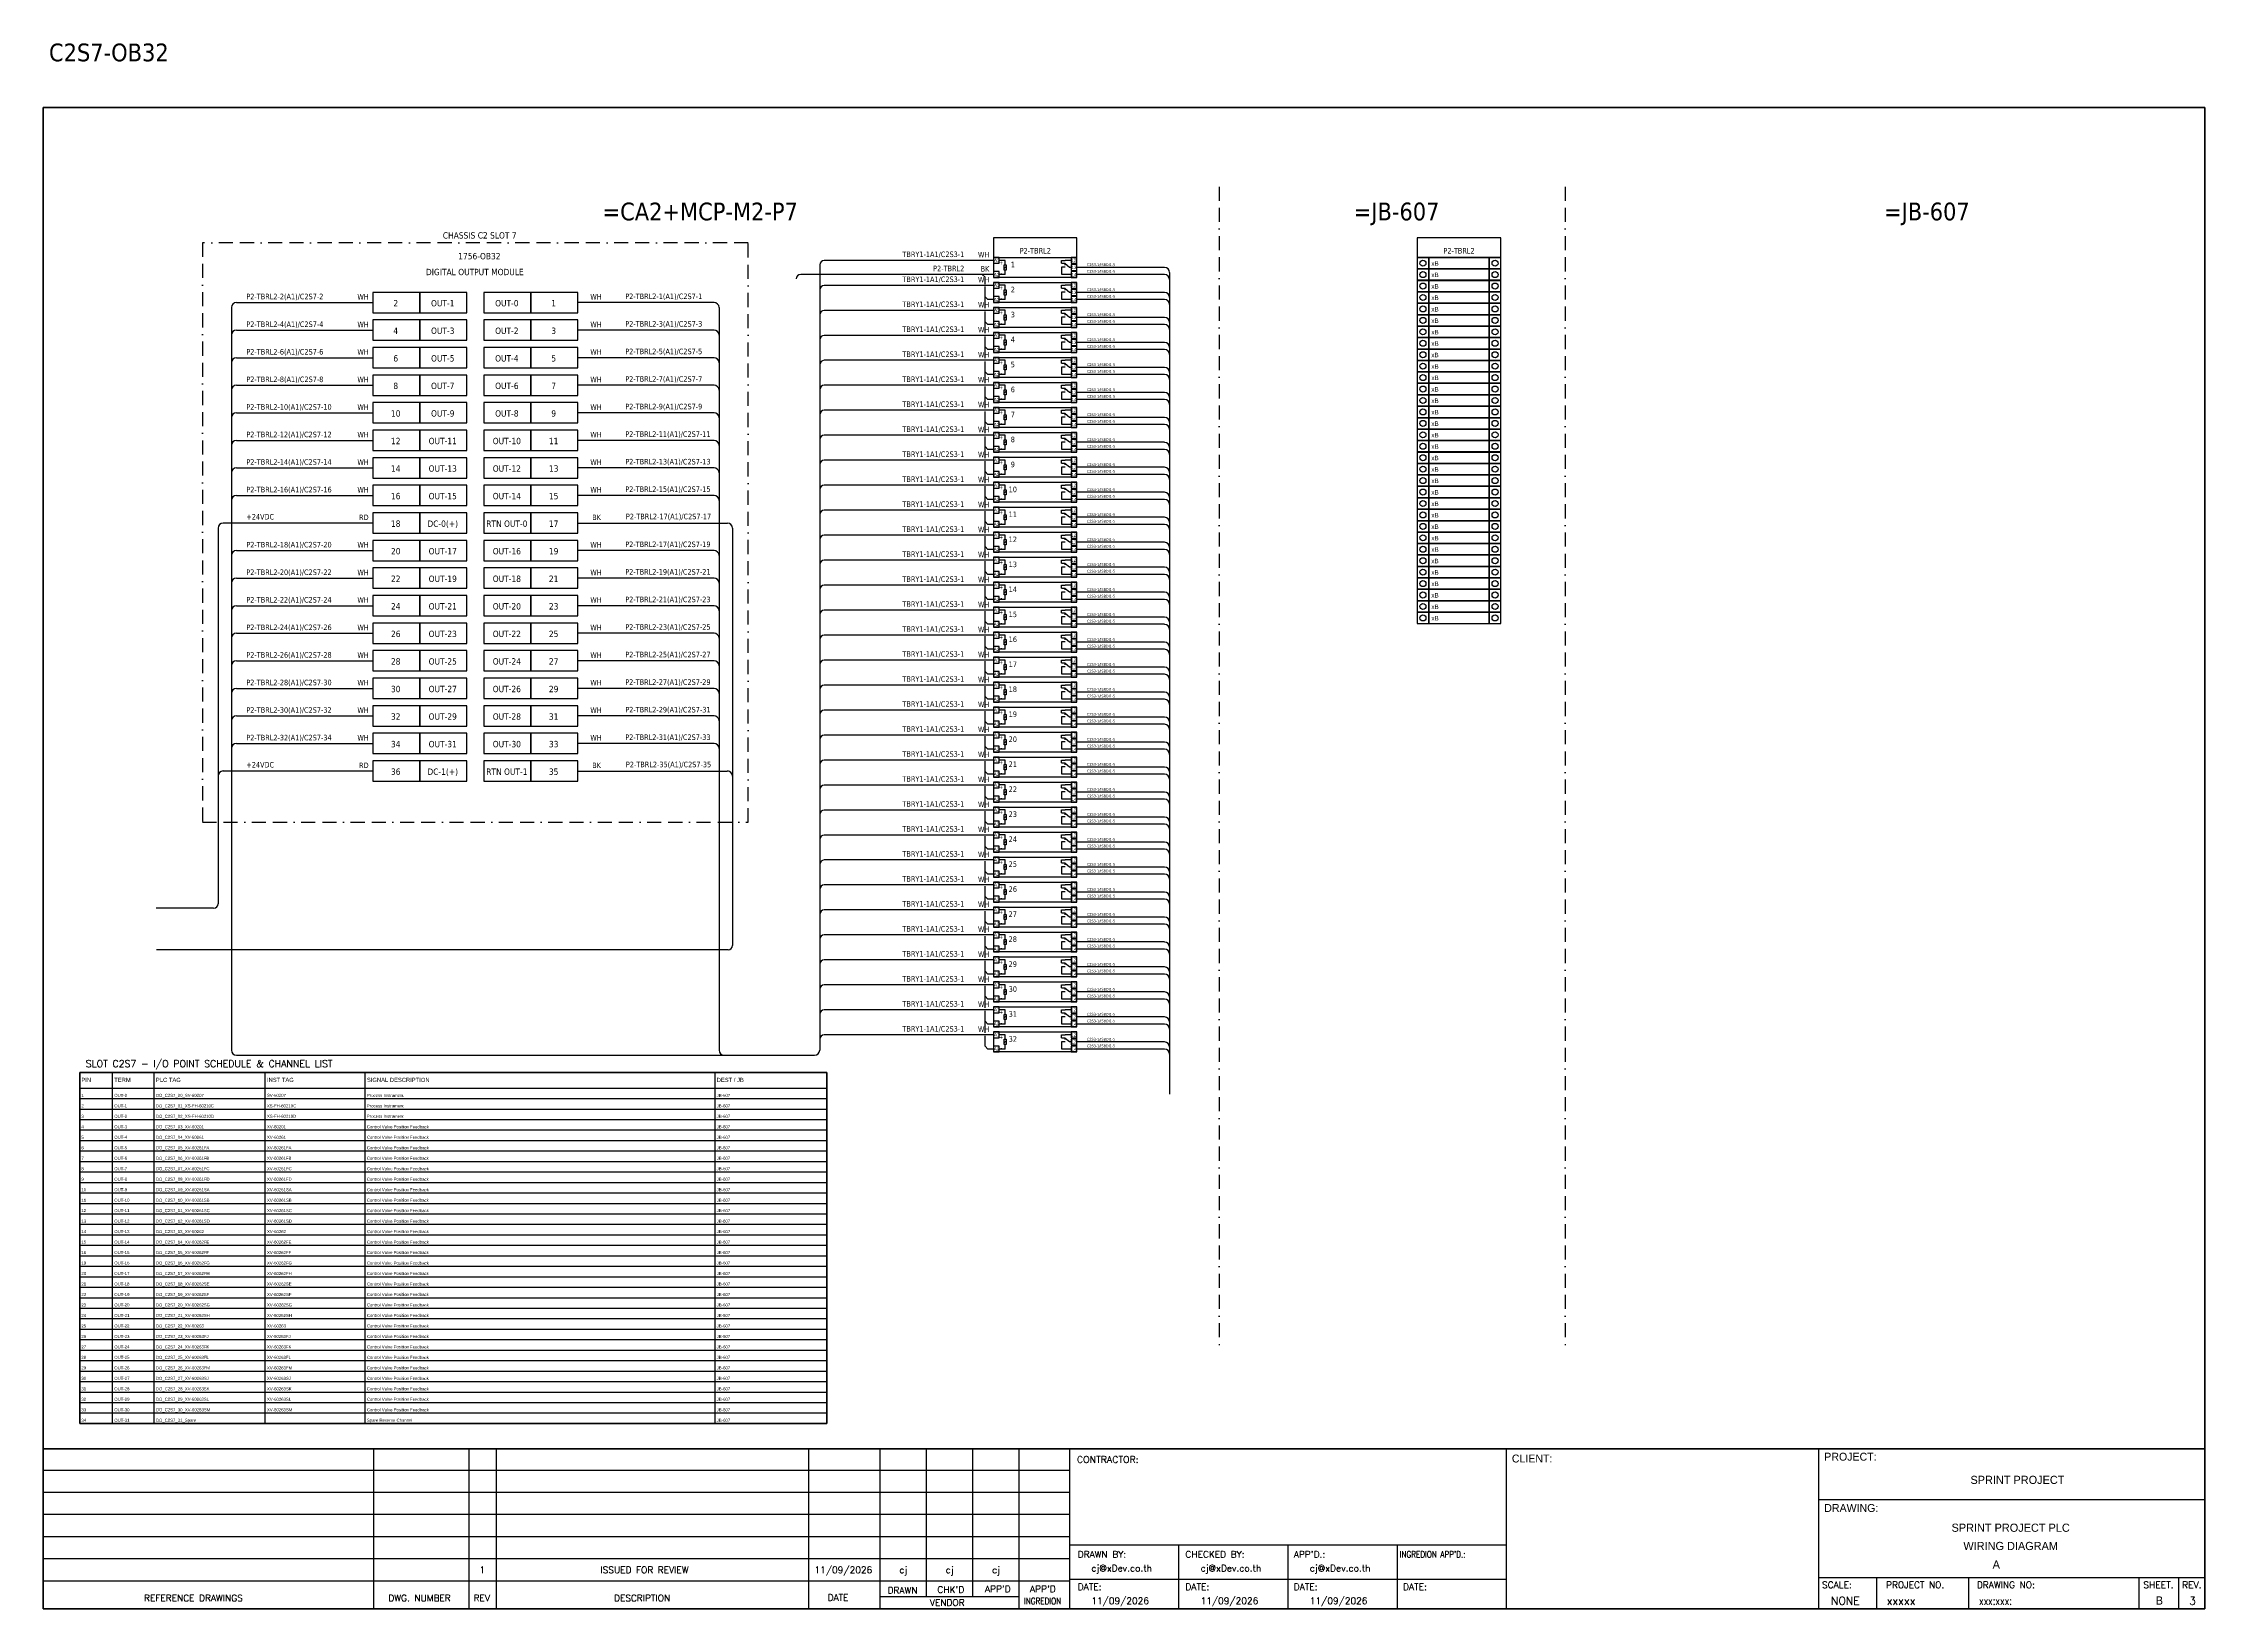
# Model space of a CAD drawing. Header units: millimetres. Extents: x 0 to 54213, y 0 to 2820.
# Drawn here: x 29353 to 33246, y 0 to 2820 of the extents above; entities that cross this region are included whole.
import ezdxf
from ezdxf.enums import TextEntityAlignment as Align

# ---------------------------------------------------------------- set-up
doc = ezdxf.new("R2010")
doc.units = ezdxf.units.MM
doc.linetypes.add('BORDERX2', pattern=[88.9, 25.4, -12.7, 25.4, -12.7, 0, -12.7])
for name, color, linetype in [('GT_1', 9, 'Continuous'), ('HELPPOINT', 7, 'Continuous'), ('MEMBER', 7, 'Continuous'), ('x01001-FrameArea', 2, 'BORDERX2')]:
    doc.layers.add(name, color=color, linetype=linetype)
doc.layers.add('IE-EQUIP', color=253, linetype='Continuous', lineweight=25)
doc.layers.add('IE-WIRE', color=7, linetype='Continuous', lineweight=25)
doc.styles.add('HTX11', font='O8111901')
doc.styles.add('ROMANS', font='romans.shx', dxfattribs={"width": 0.85, "height": 25})
doc.styles.get("Standard").update_dxf_attribs({"font": 'arial.ttf'})
doc.styles.add('Tahoma', font='')
doc.styles.get('Tahoma').set_extended_font_data('Tahoma')

# ---------------------------------------------------------------- blocks, each defined once
blk = doc.blocks.new('xTermSingleLayer6')
at = {"color": 7, "ltscale": 25.4}
for points in [[(0, -537), (537, -537), (537, 0), (0, 0)], [(537, -537), (3378, -537), (3378, 0), (537, 0)], [(3378, -537), (3915, -537), (3915, 0), (3378, 0)]]:
    blk.add_lwpolyline(points, close=True, dxfattribs=at)
for centre in [(268, -268), (3647, -268)]:
    blk.add_circle(centre, 141, dxfattribs=at)
blk.add_attdef('TERMINAL_B', (661, -387), '', height=212)
blk = doc.blocks.new('xRY-SPDT-11')
at = {"color": 1, "ltscale": 25.4}
for p, q in [((0, 0), (0, -10.5)), ((10.4, 0), (0, 0)), ((0, 0), (150.3, 0)), ((0, 0), (0, -36)), ((10.4, -10.5), (10.4, 0)), ((140, 0), (140, -10.5)), ((150.3, 0), (140, 0)), ((150.3, -36), (150.3, 0)), ((150.3, -10.5), (150.3, 0)), ((150.3, -36), (150.3, 0)), ((0, -10.5), (10.4, -10.5)), ((0, -25.5), (0, -36)), ((10.4, -25.5), (0, -25.5)), ((0, -36), (10.4, -36)), ((150.3, -36), (0, -36)), ((20.7, -5.2), (10.4, -5.2)), ((10.4, -36), (10.4, -25.5)), ((20.7, -30.8), (10.4, -30.8)), ((22.8, -16.3), (19.4, -19.7)), ((20.7, -13.3), (20.7, -5.2)), ((20.7, -30.8), (20.7, -22.7)), ((122.2, -10.4), (122.2, -5.2)), ((122.2, -5.2), (128.9, -5.2)), ((122.2, -10.4), (128.9, -10.4)), ((123.2, -30.8), (123.2, -17)), ((123.2, -17), (128.9, -17)), ((140, -30.8), (123.2, -30.8)), ((140, -5.2), (128.9, -5.2)), ((128.9, -13.8), (128.9, -10.4)), ((136.9, -18), (128.9, -11.6)), ((140, -18), (136.9, -18)), ((140, -10.5), (150.3, -10.5)), ((140, -12.8), (140, -23.3)), ((150.3, -12.8), (140, -12.8)), ((140, -23.3), (150.3, -23.3)), ((140, -25.5), (140, -36)), ((150.3, -25.5), (140, -25.5)), ((140, -36), (150.3, -36)), ((150.3, -23.3), (150.3, -12.8)), ((150.3, -36), (150.3, -25.5))]:
    blk.add_line(p, q, dxfattribs=at)
blk.add_lwpolyline([(22.8, -22.7), (19.4, -22.7), (19.4, -13.3), (22.8, -13.3)], close=True, dxfattribs=at)
at = {"color": 1}
for s, p in [('A2', (5.4, -30.9)), ('A1', (5.8, -5)), ('12', (144.4, -5.3)), ('13', (144.8, -17.9)), ('14', (145, -30.8))]:
    blk.add_text(s, height=5.91, dxfattribs=at).set_placement(p, align=Align.MIDDLE_CENTER)
at = {"color": 1, "style": 'Tahoma'}
for s, p in [('+', (13.9, -9.3)), ('+', (13.9, -9.3)), ('-', (13.9, -28.2))]:
    blk.add_text(s, height=6.84, dxfattribs=at).set_placement(p, align=Align.MIDDLE_CENTER)
blk = doc.blocks.new('*U220')
at = {"layer": 'x01001-FrameArea'}
blk.add_blockref('xRY-SPDT-11', (-75.2, 18), dxfattribs=at)
blk = doc.blocks.new('*U230')
at = {"layer": 'x01001-FrameArea', "color": 0, "linetype": 'ByBlock', "lineweight": -2, "transparency": 16777216}
for p in [(0, 0), (0, -45), (0, -90), (0, -135), (0, -180), (0, -225), (0, -270), (0, -315), (0, -360), (0, -405), (0, -450), (0, -495), (0, -540), (0, -585), (0, -630), (0, -675), (0, -720), (0, -765), (0, -810), (0, -855), (0, -900), (0, -945), (0, -990), (0, -1035), (0, -1080), (0, -1125), (0, -1170), (0, -1215), (0, -1260), (0, -1305), (0, -1350), (0, -1395)]:
    blk.add_blockref('*U220', p, dxfattribs=at)
blk = doc.blocks.new('*U320')
at = {"color": 4, "style": 'Tahoma'}
for s, height, p in [('TBRY1-1A1/C2S3-1', 9.949, (36.2, -4.1)), ('WH', 9.95, (81.3, -4.8))]:
    blk.add_text(s, height=height, dxfattribs=at).set_placement(p, align=Align.RIGHT)
blk = doc.blocks.new('*U330')
at = {"layer": 'x01001-FrameArea', "color": 0, "linetype": 'ByBlock', "lineweight": -2, "transparency": 16777216}
for p in [(0, 0), (0, -45), (0, -90), (0, -135), (0, -180), (0, -225), (0, -270), (0, -315), (0, -360), (0, -405), (0, -450), (0, -495), (0, -540), (0, -585), (0, -630), (0, -675), (0, -720), (0, -765), (0, -810), (0, -855), (0, -900), (0, -945), (0, -990), (0, -1035), (0, -1080), (0, -1125), (0, -1170), (0, -1215), (0, -1260), (0, -1305), (0, -1350), (0, -1395)]:
    blk.add_blockref('*U320', p, dxfattribs=at)
blk = doc.blocks.new('*U360')
at = {"layer": 'IE-WIRE', "color": 4, "ltscale": 25.4}
for p, q in [((74.2, 7.2), (-83.4, 7.2)), ((74.2, -5.6), (-83.4, -5.6))]:
    blk.add_line(p, q, dxfattribs=at)
for centre in [(74.2, -2), (74.2, -14.8)]:
    blk.add_arc(centre, 9.17, 0, 90, dxfattribs=at)
at = {"color": 4, "style": 'Tahoma'}
for p in [(-65.4, 9.6), (-65.4, -2.4)]:
    blk.add_text('C2S3-1/ISBDI1-5', height=4.974, dxfattribs=at).set_placement(p)
blk = doc.blocks.new('*U370')
at = {"layer": 'x01001-FrameArea', "color": 0, "linetype": 'ByBlock', "lineweight": -2, "transparency": 16777216}
for p in [(0, 0), (0, -45), (0, -90), (0, -135), (0, -180), (0, -225), (0, -270), (0, -315), (0, -360), (0, -405), (0, -450), (0, -495), (0, -540), (0, -585), (0, -630), (0, -675), (0, -720), (0, -765), (0, -810), (0, -855), (0, -900), (0, -945), (0, -990), (0, -1035), (0, -1080), (0, -1125), (0, -1170), (0, -1215), (0, -1260), (0, -1305), (0, -1350), (0, -1395)]:
    blk.add_blockref('*U360', p, dxfattribs=at)

msp = doc.modelspace()

# ---------------------------------------------------------------- linework, layer by layer
for p, q in [((31044.4, 2403.2), (31049.4, 2398.2)), ((31049.4, 2385.8), (31049.4, 2398.2)), ((31049.4, 2342.5), (31049.4, 2381.8)), ((31054.4, 2358.2), (31049.4, 2363.2)), ((31049.4, 2297.5), (31049.4, 2336.8)), ((31064.8, 2358.2), (31054.4, 2358.2)), ((31054.4, 2313.2), (31049.4, 2318.2)), ((31064.8, 2313.2), (31054.4, 2313.2)), ((31049.4, 2252.5), (31049.4, 2291.8)), ((31054.4, 2268.2), (31049.4, 2273.2)), ((31064.8, 2268.2), (31054.4, 2268.2)), ((31049.4, 2207.5), (31049.4, 2246.8)), ((31054.4, 2223.2), (31049.4, 2228.2)), ((31064.8, 2223.2), (31054.4, 2223.2)), ((31049.4, 2162.5), (31049.4, 2201.8)), ((31054.4, 2178.2), (31049.4, 2183.2)), ((31049.4, 2117.5), (31049.4, 2156.8)), ((31064.8, 2178.2), (31054.4, 2178.2)), ((31054.4, 2133.2), (31049.4, 2138.2)), ((31049.4, 2072.5), (31049.4, 2111.8)), ((31064.8, 2133.2), (31054.4, 2133.2)), ((31054.4, 2088.2), (31049.4, 2093.2)), ((31049.4, 2027.5), (31049.4, 2066.8)), ((31064.8, 2088.2), (31054.4, 2088.2)), ((31054.4, 2043.2), (31049.4, 2048.2)), ((31064.8, 2043.2), (31054.4, 2043.2)), ((31049.4, 1982.5), (31049.4, 2021.8)), ((31054.4, 1998.2), (31049.4, 2003.2)), ((31064.8, 1998.2), (31054.4, 1998.2)), ((31049.4, 1937.5), (31049.4, 1976.8)), ((31054.4, 1953.2), (31049.4, 1958.2)), ((31064.8, 1953.2), (31054.4, 1953.2)), ((31049.4, 1892.5), (31049.4, 1931.8)), ((31054.4, 1908.2), (31049.4, 1913.2)), ((31064.8, 1908.2), (31054.4, 1908.2)), ((31049.4, 1847.5), (31049.4, 1886.8)), ((31054.4, 1863.2), (31049.4, 1868.2)), ((31049.4, 1802.5), (31049.4, 1841.8)), ((31064.8, 1863.2), (31054.4, 1863.2)), ((31054.4, 1818.2), (31049.4, 1823.2)), ((31049.4, 1757.5), (31049.4, 1796.8)), ((31064.8, 1818.2), (31054.4, 1818.2)), ((31054.4, 1773.2), (31049.4, 1778.2)), ((31064.8, 1773.2), (31054.4, 1773.2)), ((31049.4, 1712.5), (31049.4, 1751.8)), ((31054.4, 1728.2), (31049.4, 1733.2)), ((31064.8, 1728.2), (31054.4, 1728.2)), ((31049.4, 1667.5), (31049.4, 1706.8)), ((31054.4, 1683.2), (31049.4, 1688.2)), ((31064.8, 1683.2), (31054.4, 1683.2)), ((31049.4, 1622.5), (31049.4, 1661.8)), ((31054.4, 1638.2), (31049.4, 1643.2)), ((31064.8, 1638.2), (31054.4, 1638.2)), ((31049.4, 1577.5), (31049.4, 1616.8)), ((31054.4, 1593.2), (31049.4, 1598.2)), ((31049.4, 1532.5), (31049.4, 1571.8)), ((31064.8, 1593.2), (31054.4, 1593.2)), ((31054.4, 1548.2), (31049.4, 1553.2)), ((31049.4, 1487.5), (31049.4, 1526.8)), ((31064.8, 1548.2), (31054.4, 1548.2)), ((31054.4, 1503.2), (31049.4, 1508.2)), ((31049.4, 1442.5), (31049.4, 1481.8)), ((31064.8, 1503.2), (31054.4, 1503.2)), ((31054.4, 1458.2), (31049.4, 1463.2)), ((31064.8, 1458.2), (31054.4, 1458.2)), ((31049.4, 1397.5), (31049.4, 1436.8)), ((31054.4, 1413.2), (31049.4, 1418.2)), ((31064.8, 1413.2), (31054.4, 1413.2)), ((31049.4, 1352.5), (31049.4, 1391.8)), ((31054.4, 1368.2), (31049.4, 1373.2)), ((31064.8, 1368.2), (31054.4, 1368.2)), ((31049.4, 1307.5), (31049.4, 1346.8)), ((31054.4, 1323.2), (31049.4, 1328.2)), ((31049.4, 1262.5), (31049.4, 1301.8)), ((31064.8, 1323.2), (31054.4, 1323.2)), ((31054.4, 1278.2), (31049.4, 1283.2)), ((31049.4, 1217.5), (31049.4, 1256.8)), ((31064.8, 1278.2), (31054.4, 1278.2)), ((31054.4, 1233.2), (31049.4, 1238.2)), ((31049.4, 1172.5), (31049.4, 1211.8)), ((31064.8, 1233.2), (31054.4, 1233.2)), ((31054.4, 1188.2), (31049.4, 1193.2)), ((31064.8, 1188.2), (31054.4, 1188.2)), ((31049.4, 1127.5), (31049.4, 1166.8)), ((31054.4, 1143.2), (31049.4, 1148.2)), ((31064.8, 1143.2), (31054.4, 1143.2)), ((31049.4, 1082.5), (31049.4, 1121.8)), ((31054.4, 1098.2), (31049.4, 1103.2)), ((31064.8, 1098.2), (31054.4, 1098.2)), ((31049.4, 1037.5), (31049.4, 1076.8)), ((31054.4, 1053.2), (31049.4, 1058.2)), ((31064.8, 1053.2), (31054.4, 1053.2)), ((31049.4, 1013.2), (31049.4, 1031.8)), ((31054.4, 1008.2), (31049.4, 1013.2)), ((31064.8, 1008.2), (31054.4, 1008.2))]:
    msp.add_line(p, q)
at = {"color": 1, "ltscale": 25.4}
for p, q in [((29946.5, 1955.7), (29677.1, 1955.7)), ((29668, 1946.5), (29668, 1270))]:
    msp.add_line(p, q, dxfattribs=at)
at = {"color": 7}
for p, q in [((29418.8, 937.9), (30764.6, 937.9)), ((29478.1, 333.8), (29478.1, 965.9)), ((29553.1, 333.8), (29553.1, 965.9)), ((29753.1, 333.8), (29753.1, 965.9)), ((29933.1, 333.8), (29933.1, 965.9)), ((30563.1, 333.8), (30563.1, 965.9))]:
    msp.add_line(p, q, dxfattribs=at)
at = {"color": 8}
for p, q in [((29418.8, 919), (30764.6, 919)), ((29418.8, 900.1), (30764.6, 900.1)), ((29418.8, 881.3), (30764.6, 881.3)), ((29418.8, 862.4), (30764.6, 862.4)), ((29418.8, 843.5), (30764.6, 843.5)), ((29418.8, 824.6), (30764.6, 824.6)), ((29418.8, 805.8), (30764.6, 805.8)), ((29418.8, 786.9), (30764.6, 786.9)), ((29418.8, 768), (30764.6, 768)), ((29418.8, 749.1), (30764.6, 749.1)), ((29418.8, 730.2), (30764.6, 730.2)), ((29418.8, 711.4), (30764.6, 711.4)), ((29418.8, 692.5), (30764.6, 692.5)), ((29418.8, 673.6), (30764.6, 673.6)), ((29418.8, 654.7), (30764.6, 654.7)), ((29418.8, 635.9), (30764.6, 635.9)), ((29418.8, 617), (30764.6, 617)), ((29418.8, 598.1), (30764.6, 598.1)), ((29418.8, 579.2), (30764.6, 579.2)), ((29418.8, 560.3), (30764.6, 560.3)), ((29418.8, 541.5), (30764.6, 541.5)), ((29418.8, 522.6), (30764.6, 522.6)), ((29418.8, 503.7), (30764.6, 503.7)), ((29418.8, 484.8), (30764.6, 484.8)), ((29418.8, 465.9), (30764.6, 465.9)), ((29418.8, 447.1), (30764.6, 447.1)), ((29418.8, 428.2), (30764.6, 428.2)), ((29418.8, 409.3), (30764.6, 409.3)), ((29418.8, 390.4), (30764.6, 390.4)), ((29418.8, 371.6), (30764.6, 371.6)), ((29418.8, 352.7), (30764.6, 352.7))]:
    msp.add_line(p, q, dxfattribs=at)
at = {"color": 4}
for p, q in [((32655.4, 56.1), (32655.4, 0)), ((32820.7, 56.1), (32820.7, 0))]:
    msp.add_line(p, q, dxfattribs=at)
at = {"color": 4, "ltscale": 0.5}
for p, q in [((33127.8, 56.1), (33127.8, 0)), ((33127.8, 56.1), (33127.8, 0)), ((33199, 56.1), (33199, 0)), ((33199, 56.1), (33199, 0))]:
    msp.add_line(p, q, dxfattribs=at)
at = {"color": 4, "ltscale": 25.4}
for points in [[(31064.8, 2434), (31215.1, 2434), (31215.1, 2469.2), (31064.8, 2469.2)], [(31828, 2434), (31978.3, 2434), (31978.3, 2469.2), (31828, 2469.2)]]:
    msp.add_lwpolyline(points, close=True, dxfattribs=at)
msp.add_lwpolyline([(29418.8, 965.9), (30764.6, 965.9), (30764.6, 333.8), (29418.8, 333.8)], close=True)
at = {"color": 7}
msp.add_lwpolyline([(29418.8, 333.8), (30764.6, 333.8), (30764.6, 965.9), (29418.8, 965.9), (29418.8, 333.8)], dxfattribs=at)
at = {"color": 1, "ltscale": 25.4}
msp.add_arc((29677.1, 1946.5), 9.14, 90, 180, dxfattribs=at)
at = {"layer": 'GT_1', "color": 4}
for p, q in [((29948.5, 0), (29948.5, 288.2)), ((30120.4, 0), (30120.4, 288.2)), ((30169.6, 0), (30169.6, 288.2)), ((30732.2, 0), (30732.2, 288.2)), ((30860.5, 0), (30860.5, 288.2)), ((30944.1, 21.8), (30944.1, 288.2)), ((31027.6, 21.8), (31027.6, 288.2)), ((31110.9, 0), (31110.9, 288.2)), ((31201.9, 0), (31201.9, 288.2)), ((31988.9, 0), (31988.9, 288.2)), ((32551.2, 0), (32551.2, 288.2)), ((32551.2, 0), (32551.2, 288.2)), ((32551.2, 0), (32551.2, 288.2)), ((31201.9, 249.3), (29353.1, 249.3)), ((31201.9, 209.5), (29353.1, 209.5)), ((31201.9, 169.6), (29353.1, 169.6)), ((31201.9, 129.7), (29353.1, 129.7)), ((31201.9, 89.7), (29353.1, 89.7)), ((31988.9, 114.3), (31201.9, 114.3)), ((31398.7, 0), (31398.7, 114.3)), ((31595.4, 0), (31595.4, 114.3)), ((31792.2, 0), (31792.2, 114.3)), ((31201.8, 49.8), (29353.1, 49.8)), ((31988.9, 52.9), (31201.9, 52.9)), ((32551.2, 56.1), (33246.4, 56.1)), ((31110.9, 21.8), (30860.5, 21.8))]:
    msp.add_line(p, q, dxfattribs=at)
at = {"layer": 'HELPPOINT', "color": 4, "lineweight": 35}
for p, q in [((29353.1, 0), (29353.1, 2704.2)), ((29353.1, 2704.2), (33246.4, 2704.2)), ((29353.1, 0), (29353.1, 2704.2)), ((29353.1, 2704.2), (33246.4, 2704.2)), ((33246.4, 2704.2), (33246.4, 0)), ((33246.4, 2704.2), (33246.4, 0)), ((33246.4, 0), (29353.1, 0)), ((33246.4, 0), (29353.1, 0))]:
    msp.add_line(p, q, dxfattribs=at)
at = {"layer": 'HELPPOINT', "color": 4}
for p, q in [((32551.2, 196.6), (33246.4, 196.6)), ((32551.2, 196.6), (33246.4, 196.6)), ((32551.2, 56.1), (33246.4, 56.1))]:
    msp.add_line(p, q, dxfattribs=at)
at = {"layer": 'IE-EQUIP', "linetype": 'Continuous', "ltscale": 25.4}
for points in [[(29946.5, 2334.4), (30031.2, 2334.4), (30031.2, 2371.1), (29946.5, 2371.1)], [(30031.2, 2334.4), (30115.8, 2334.4), (30115.8, 2371.1), (30031.2, 2371.1)], [(30146.7, 2334.4), (30231.3, 2334.4), (30231.3, 2371.1), (30146.7, 2371.1)], [(30231.3, 2334.4), (30316, 2334.4), (30316, 2371.1), (30231.3, 2371.1)], [(29946.5, 2284.8), (30031.2, 2284.8), (30031.2, 2321.5), (29946.5, 2321.5)], [(30031.2, 2284.8), (30115.8, 2284.8), (30115.8, 2321.5), (30031.2, 2321.5)], [(30146.7, 2284.8), (30231.3, 2284.8), (30231.3, 2321.5), (30146.7, 2321.5)], [(30231.3, 2284.8), (30316, 2284.8), (30316, 2321.5), (30231.3, 2321.5)], [(29946.5, 2235.1), (30031.2, 2235.1), (30031.2, 2271.8), (29946.5, 2271.8)], [(30031.2, 2235.1), (30115.8, 2235.1), (30115.8, 2271.8), (30031.2, 2271.8)], [(30146.7, 2235.1), (30231.3, 2235.1), (30231.3, 2271.8), (30146.7, 2271.8)], [(30231.3, 2235.1), (30316, 2235.1), (30316, 2271.8), (30231.3, 2271.8)], [(29946.5, 2185.5), (30031.2, 2185.5), (30031.2, 2222.2), (29946.5, 2222.2)], [(30031.2, 2185.5), (30115.8, 2185.5), (30115.8, 2222.2), (30031.2, 2222.2)], [(30146.7, 2185.5), (30231.3, 2185.5), (30231.3, 2222.2), (30146.7, 2222.2)], [(30231.3, 2185.5), (30316, 2185.5), (30316, 2222.2), (30231.3, 2222.2)], [(29946.5, 2135.9), (30031.2, 2135.9), (30031.2, 2172.6), (29946.5, 2172.6)], [(30031.2, 2135.9), (30115.8, 2135.9), (30115.8, 2172.6), (30031.2, 2172.6)], [(30146.7, 2135.9), (30231.3, 2135.9), (30231.3, 2172.6), (30146.7, 2172.6)], [(30231.3, 2135.9), (30316, 2135.9), (30316, 2172.6), (30231.3, 2172.6)], [(29946.5, 2086.2), (30031.2, 2086.2), (30031.2, 2122.9), (29946.5, 2122.9)], [(30031.2, 2086.2), (30115.8, 2086.2), (30115.8, 2122.9), (30031.2, 2122.9)], [(30146.7, 2086.2), (30231.3, 2086.2), (30231.3, 2122.9), (30146.7, 2122.9)], [(30231.3, 2086.2), (30316, 2086.2), (30316, 2122.9), (30231.3, 2122.9)], [(29946.5, 2036.6), (30031.2, 2036.6), (30031.2, 2073.3), (29946.5, 2073.3)], [(30031.2, 2036.6), (30115.8, 2036.6), (30115.8, 2073.3), (30031.2, 2073.3)], [(30146.7, 2036.6), (30231.3, 2036.6), (30231.3, 2073.3), (30146.7, 2073.3)], [(30231.3, 2036.6), (30316, 2036.6), (30316, 2073.3), (30231.3, 2073.3)], [(29946.5, 1987), (30031.2, 1987), (30031.2, 2023.7), (29946.5, 2023.7)], [(30031.2, 1987), (30115.8, 1987), (30115.8, 2023.7), (30031.2, 2023.7)], [(30146.7, 1987), (30231.3, 1987), (30231.3, 2023.7), (30146.7, 2023.7)], [(30231.3, 1987), (30316, 1987), (30316, 2023.7), (30231.3, 2023.7)], [(29946.5, 1937.3), (30031.2, 1937.3), (30031.2, 1974), (29946.5, 1974)], [(30031.2, 1937.3), (30115.8, 1937.3), (30115.8, 1974), (30031.2, 1974)], [(30146.7, 1937.3), (30231.3, 1937.3), (30231.3, 1974), (30146.7, 1974)], [(30231.3, 1937.3), (30316, 1937.3), (30316, 1974), (30231.3, 1974)], [(29946.5, 1887.7), (30031.2, 1887.7), (30031.2, 1924.4), (29946.5, 1924.4)], [(30031.2, 1887.7), (30115.8, 1887.7), (30115.8, 1924.4), (30031.2, 1924.4)], [(30146.7, 1887.7), (30231.3, 1887.7), (30231.3, 1924.4), (30146.7, 1924.4)], [(30231.3, 1887.7), (30316, 1887.7), (30316, 1924.4), (30231.3, 1924.4)], [(29946.5, 1838.1), (30031.2, 1838.1), (30031.2, 1874.8), (29946.5, 1874.8)], [(30031.2, 1838.1), (30115.8, 1838.1), (30115.8, 1874.8), (30031.2, 1874.8)], [(30146.7, 1838.1), (30231.3, 1838.1), (30231.3, 1874.8), (30146.7, 1874.8)], [(30231.3, 1838.1), (30316, 1838.1), (30316, 1874.8), (30231.3, 1874.8)], [(29946.5, 1788.4), (30031.2, 1788.4), (30031.2, 1825.1), (29946.5, 1825.1)], [(30031.2, 1788.4), (30115.8, 1788.4), (30115.8, 1825.1), (30031.2, 1825.1)], [(30146.7, 1788.4), (30231.3, 1788.4), (30231.3, 1825.1), (30146.7, 1825.1)], [(30231.3, 1788.4), (30316, 1788.4), (30316, 1825.1), (30231.3, 1825.1)], [(29946.5, 1738.8), (30031.2, 1738.8), (30031.2, 1775.5), (29946.5, 1775.5)], [(30031.2, 1738.8), (30115.8, 1738.8), (30115.8, 1775.5), (30031.2, 1775.5)], [(30146.7, 1738.8), (30231.3, 1738.8), (30231.3, 1775.5), (30146.7, 1775.5)], [(30231.3, 1738.8), (30316, 1738.8), (30316, 1775.5), (30231.3, 1775.5)], [(29946.5, 1689.2), (30031.2, 1689.2), (30031.2, 1725.9), (29946.5, 1725.9)], [(30031.2, 1689.2), (30115.8, 1689.2), (30115.8, 1725.9), (30031.2, 1725.9)], [(30146.7, 1689.2), (30231.3, 1689.2), (30231.3, 1725.9), (30146.7, 1725.9)], [(30231.3, 1689.2), (30316, 1689.2), (30316, 1725.9), (30231.3, 1725.9)], [(29946.5, 1639.5), (30031.2, 1639.5), (30031.2, 1676.2), (29946.5, 1676.2)], [(30031.2, 1639.5), (30115.8, 1639.5), (30115.8, 1676.2), (30031.2, 1676.2)], [(30146.7, 1639.5), (30231.3, 1639.5), (30231.3, 1676.2), (30146.7, 1676.2)], [(30231.3, 1639.5), (30316, 1639.5), (30316, 1676.2), (30231.3, 1676.2)], [(29946.5, 1589.9), (30031.2, 1589.9), (30031.2, 1626.6), (29946.5, 1626.6)], [(30031.2, 1589.9), (30115.8, 1589.9), (30115.8, 1626.6), (30031.2, 1626.6)], [(30146.7, 1589.9), (30231.3, 1589.9), (30231.3, 1626.6), (30146.7, 1626.6)], [(30231.3, 1589.9), (30316, 1589.9), (30316, 1626.6), (30231.3, 1626.6)], [(29946.5, 1540.3), (30031.2, 1540.3), (30031.2, 1577), (29946.5, 1577)], [(30031.2, 1540.3), (30115.8, 1540.3), (30115.8, 1577), (30031.2, 1577)], [(30146.7, 1540.3), (30231.3, 1540.3), (30231.3, 1577), (30146.7, 1577)], [(30231.3, 1540.3), (30316, 1540.3), (30316, 1577), (30231.3, 1577)], [(29946.5, 1490.6), (30031.2, 1490.6), (30031.2, 1527.3), (29946.5, 1527.3)], [(30031.2, 1490.6), (30115.8, 1490.6), (30115.8, 1527.3), (30031.2, 1527.3)], [(30146.7, 1490.6), (30231.3, 1490.6), (30231.3, 1527.3), (30146.7, 1527.3)], [(30231.3, 1490.6), (30316, 1490.6), (30316, 1527.3), (30231.3, 1527.3)]]:
    msp.add_lwpolyline(points, close=True, dxfattribs=at)
at = {"layer": 'IE-WIRE', "color": 4, "ltscale": 25.4}
for p, q in [((30751.7, 2420.7), (30751.7, 1006.3)), ((31064.8, 2428.7), (30759.7, 2428.7)), ((31064.8, 2383.7), (30759.7, 2383.7)), ((31381.9, 2406.8), (31381.9, 927.2)), ((29692.1, 2343.6), (29692.1, 1006.3)), ((29701.3, 2352.7), (29946.5, 2352.7)), ((30561.3, 2352.7), (30316, 2352.7)), ((30570.4, 2343.6), (30570.4, 1006.3)), ((31064.8, 2338.7), (30759.7, 2338.7)), ((29701.3, 2303.1), (29946.5, 2303.1)), ((30561.3, 2303.1), (30316, 2303.1)), ((31064.8, 2293.7), (30759.7, 2293.7)), ((29701.3, 2253.5), (29946.5, 2253.5)), ((30561.3, 2253.5), (30316, 2253.5)), ((31064.8, 2248.7), (30759.7, 2248.7)), ((29701.3, 2203.8), (29946.5, 2203.8)), ((30561.3, 2203.8), (30316, 2203.8)), ((31064.8, 2203.7), (30759.7, 2203.7)), ((29701.3, 2154.2), (29946.5, 2154.2)), ((30561.3, 2154.2), (30316, 2154.2)), ((31064.8, 2158.7), (30759.7, 2158.7)), ((29701.3, 2104.6), (29946.5, 2104.6)), ((30561.3, 2104.6), (30316, 2104.6)), ((31064.8, 2113.7), (30759.7, 2113.7)), ((31064.8, 2068.7), (30759.7, 2068.7)), ((29701.3, 2055), (29946.5, 2055)), ((30561.3, 2055), (30316, 2055)), ((29701.3, 2005.3), (29946.5, 2005.3)), ((30561.3, 2005.3), (30316, 2005.3)), ((31064.8, 2023.7), (30759.7, 2023.7)), ((31064.8, 1978.7), (30759.7, 1978.7)), ((31064.8, 1933.7), (30759.7, 1933.7)), ((29701.3, 1906.1), (29946.5, 1906.1)), ((30561.3, 1906.1), (30316, 1906.1)), ((31064.8, 1888.7), (30759.7, 1888.7)), ((29701.3, 1856.4), (29946.5, 1856.4)), ((30561.3, 1856.4), (30316, 1856.4)), ((31064.8, 1843.7), (30759.7, 1843.7)), ((29701.3, 1806.8), (29946.5, 1806.8)), ((30561.3, 1806.8), (30316, 1806.8)), ((31064.8, 1798.7), (30759.7, 1798.7)), ((29701.3, 1757.2), (29946.5, 1757.2)), ((30561.3, 1757.2), (30316, 1757.2)), ((31064.8, 1753.7), (30759.7, 1753.7)), ((29701.3, 1707.5), (29946.5, 1707.5)), ((30561.3, 1707.5), (30316, 1707.5)), ((31064.8, 1708.7), (30759.7, 1708.7)), ((29701.3, 1657.9), (29946.5, 1657.9)), ((30561.3, 1657.9), (30316, 1657.9)), ((31064.8, 1663.7), (30759.7, 1663.7)), ((29701.3, 1608.3), (29946.5, 1608.3)), ((30561.3, 1608.3), (30316, 1608.3)), ((31064.8, 1618.7), (30759.7, 1618.7)), ((29701.3, 1558.6), (29946.5, 1558.6)), ((30561.3, 1558.6), (30316, 1558.6)), ((31064.8, 1573.7), (30759.7, 1573.7)), ((31064.8, 1528.7), (30759.7, 1528.7)), ((31064.8, 1483.7), (30759.7, 1483.7)), ((31064.8, 1438.7), (30759.7, 1438.7)), ((31064.8, 1393.7), (30759.7, 1393.7)), ((31064.8, 1348.7), (30759.7, 1348.7)), ((31064.8, 1303.7), (30759.7, 1303.7)), ((31064.8, 1258.7), (30759.7, 1258.7)), ((31064.8, 1213.7), (30759.7, 1213.7)), ((31064.8, 1168.7), (30759.7, 1168.7)), ((31064.8, 1123.7), (30759.7, 1123.7)), ((31064.8, 1078.7), (30759.7, 1078.7)), ((31064.8, 1033.7), (30759.7, 1033.7))]:
    msp.add_line(p, q, dxfattribs=at)
at = {"layer": 'IE-WIRE', "ltscale": 25.4}
msp.add_line((31064.8, 2403.2), (30717.4, 2403.2), dxfattribs=at)
at = {"layer": 'IE-WIRE', "color": 7, "ltscale": 25.4}
for p, q in [((30316, 1955.7), (30585.4, 1955.7)), ((30594.5, 1946.5), (30594.5, 1194.9)), ((30316, 1509), (30585.4, 1509)), ((30586.5, 1186.9), (29557.2, 1186.9))]:
    msp.add_line(p, q, dxfattribs=at)
at = {"layer": 'IE-WIRE', "color": 1, "ltscale": 25.4}
for p, q in [((29946.5, 1509), (29677.1, 1509)), ((29660, 1262), (29556.5, 1262))]:
    msp.add_line(p, q, dxfattribs=at)
at = {"layer": 'IE-WIRE', "color": 4}
msp.add_line((29701.2, 997.2), (30742.5, 997.2), dxfattribs=at)
at = {"layer": 'IE-WIRE', "color": 4, "ltscale": 25.4}
for centre, radius, start, end in [((30759.7, 2420.7), 8, 90, 180), ((30759.7, 2375.7), 8, 90, 180), ((29701.3, 2343.6), 9.17, 90, 180), ((30561.3, 2343.6), 9.17, 0, 90), ((30759.7, 2330.7), 8, 90, 180), ((29701.3, 2293.9), 9.17, 90, 180), ((30561.3, 2293.9), 9.17, 0, 90), ((30759.7, 2285.7), 8, 90, 180), ((29701.3, 2244.3), 9.17, 90, 180), ((30561.3, 2244.3), 9.17, 0, 90), ((30759.7, 2240.7), 8, 90, 180), ((29701.3, 2194.7), 9.17, 90, 180), ((30561.3, 2194.7), 9.17, 0, 90), ((30759.7, 2195.7), 8, 90, 180), ((29701.3, 2145), 9.17, 90, 180), ((30561.3, 2145), 9.17, 0, 90), ((30759.7, 2150.7), 8, 90, 180), ((29701.3, 2095.4), 9.17, 90, 180), ((30561.3, 2095.4), 9.17, 0, 90), ((30759.7, 2105.7), 8, 90, 180), ((30759.7, 2060.7), 8, 90, 180), ((29701.3, 2045.8), 9.17, 90, 180), ((30561.3, 2045.8), 9.17, 0, 90), ((29701.3, 1996.1), 9.17, 90, 180), ((30561.3, 1996.1), 9.17, 0, 90), ((30759.7, 2015.7), 8, 90, 180), ((30759.7, 1970.7), 8, 90, 180), ((30759.7, 1925.7), 8, 90, 180), ((29701.3, 1896.9), 9.17, 90, 180), ((30561.3, 1896.9), 9.17, 0, 90), ((30759.7, 1880.7), 8, 90, 180), ((29701.3, 1847.2), 9.17, 90, 180), ((30561.3, 1847.2), 9.17, 0, 90), ((30759.7, 1835.7), 8, 90, 180), ((29701.3, 1797.6), 9.17, 90, 180), ((30561.3, 1797.6), 9.17, 0, 90), ((30759.7, 1790.7), 8, 90, 180), ((29701.3, 1748), 9.17, 90, 180), ((30561.3, 1748), 9.17, 0, 90), ((30759.7, 1745.7), 8, 90, 180), ((29701.3, 1698.3), 9.17, 90, 180), ((30561.3, 1698.3), 9.17, 0, 90), ((30759.7, 1700.7), 8, 90, 180), ((29701.3, 1648.7), 9.17, 90, 180), ((30561.3, 1648.7), 9.17, 0, 90), ((30759.7, 1655.7), 8, 90, 180), ((29701.3, 1599.1), 9.17, 90, 180), ((30561.3, 1599.1), 9.17, 0, 90), ((30759.7, 1610.7), 8, 90, 180), ((29701.3, 1549.4), 9.17, 90, 180), ((30561.3, 1549.4), 9.17, 0, 90), ((30759.7, 1565.7), 8, 90, 180), ((30759.7, 1520.7), 8, 90, 180), ((30759.7, 1475.7), 8, 90, 180), ((30759.7, 1430.7), 8, 90, 180), ((30759.7, 1385.7), 8, 90, 180), ((30759.7, 1340.7), 8, 90, 180), ((30759.7, 1295.7), 8, 90, 180), ((30759.7, 1250.7), 8, 90, 180), ((30759.7, 1205.7), 8, 90, 180), ((30759.7, 1160.7), 8, 90, 180), ((30759.7, 1115.7), 8, 90, 180), ((30759.7, 1070.7), 8, 90, 180), ((30759.7, 1025.7), 8, 90, 180)]:
    msp.add_arc(centre, radius, start, end, dxfattribs=at)
at = {"layer": 'IE-WIRE', "ltscale": 25.4}
msp.add_arc((30717.4, 2395.2), 8, 90, 180, dxfattribs=at)
at = {"layer": 'IE-WIRE', "color": 7, "ltscale": 25.4}
for centre, radius, start, end in [((30585.4, 1946.5), 9.14, 0, 90), ((30585.4, 1499.9), 9.14, 0, 90), ((30586.5, 1194.9), 8, 270, 360)]:
    msp.add_arc(centre, radius, start, end, dxfattribs=at)
at = {"layer": 'IE-WIRE', "color": 1, "ltscale": 25.4}
for centre, radius, start, end in [((29677.1, 1499.9), 9.14, 90, 180), ((29660, 1270), 8, 270, 0)]:
    msp.add_arc(centre, radius, start, end, dxfattribs=at)
at = {"layer": 'IE-WIRE', "color": 4}
for centre, start, end in [((29701.2, 1006.3), 180, 270), ((30579.6, 1006.3), 180, 270), ((30742.5, 1006.3), 270, 0)]:
    msp.add_arc(centre, 9.14, start, end, dxfattribs=at)
at = {"layer": 'MEMBER', "color": 4, "lineweight": 35}
msp.add_line((29353.1, 288.2), (33246.4, 288.2), dxfattribs=at)
msp.add_line((29353.1, 288.2), (33246.4, 288.2), dxfattribs=at)
at = {"layer": 'MEMBER', "color": 4}
for p, q in [((32551.2, 196.6), (33246.4, 196.6)), ((32551.2, 196.6), (33246.4, 196.6)), ((32551.2, 56.1), (33246.4, 56.1)), ((32551.2, 56.1), (33246.4, 56.1))]:
    msp.add_line(p, q, dxfattribs=at)
at = {"layer": 'x01001-FrameArea'}
for p, q in [((31471.3, 2561.5), (31471.3, 475)), ((32094.4, 2561.5), (32094.4, 475))]:
    msp.add_line(p, q, dxfattribs=at)
msp.add_lwpolyline([(29639.8, 1416.6), (30622.8, 1416.6), (30622.8, 2460.5), (29639.8, 2460.5)], close=True, dxfattribs=at)

# ---------------------------------------------------------------- block references
at = {"xscale": 0.0384, "yscale": 0.0384, "zscale": 0.0384}
for p in [(31828, 2434), (31828, 2413.4), (31828, 2392.8), (31828, 2372.2), (31828, 2351.5), (31828, 2330.9), (31828, 2310.3), (31828, 2289.7), (31828, 2269.1), (31828, 2248.5), (31828, 2227.9), (31828, 2207.3), (31828, 2186.7), (31828, 2166), (31828, 2145.4), (31828, 2124.8), (31828, 2104.2), (31828, 2083.6), (31828, 2063), (31828, 2042.4), (31828, 2021.8), (31828, 2001.1), (31828, 1980.5), (31828, 1959.9), (31828, 1939.3), (31828, 1918.7), (31828, 1898.1), (31828, 1877.5), (31828, 1856.9), (31828, 1836.3), (31828, 1815.6), (31828, 1795)]:
    msp.add_blockref('xTermSingleLayer6', p, dxfattribs=at).add_auto_attribs({'TERMINAL_B': 'xB'})
at = {"layer": 'x01001-FrameArea'}
for name, p in [('*U330', (30975.9, 2438.8)), ('*U230', (31140, 2416)), ('*U370', (31298.5, 2408.8))]:
    msp.add_blockref(name, p, dxfattribs=at)

# ---------------------------------------------------------------- texts
at = {"color": 2, "style": 'Tahoma'}
msp.add_text('C2S7-OB32', height=32, dxfattribs=at).set_placement((29363.5, 2787.3))
for s, height, p in [('=CA2+MCP-M2-P7', 32, (30536.5, 2516.8)), ('=JB-607', 32, (31790.8, 2516.8)), ('=JB-607', 32, (32745.9, 2516.8)), ('CHASSIS C2 SLOT 7', 11.441, (30139.3, 2473.8)), ('1756-OB32', 11.44, (30138.7, 2436.4)), ('DIGITAL OUTPUT MODULE', 11.441, (30130.5, 2407.8)), ('2', 11.4, (29988, 2351.6)), ('OUT-1', 11.44, (30072.7, 2351.6)), ('OUT-0', 11.44, (30188.2, 2351.6)), ('1', 11.4, (30272.5, 2351.6)), ('4', 11.4, (29988, 2302)), ('OUT-3', 11.44, (30072.7, 2302)), ('OUT-2', 11.44, (30188.2, 2302)), ('3', 11.4, (30272.5, 2302)), ('6', 11.4, (29988, 2252.3)), ('OUT-5', 11.44, (30072.7, 2252.3)), ('OUT-4', 11.44, (30188.2, 2252.3)), ('5', 11.4, (30272.5, 2252.3)), ('8', 11.4, (29988, 2202.7)), ('OUT-7', 11.44, (30072.7, 2202.7)), ('OUT-6', 11.44, (30188.2, 2202.7)), ('7', 11.4, (30272.5, 2202.7)), ('10', 11.44, (29988, 2153.1)), ('OUT-9', 11.44, (30072.7, 2153.1)), ('OUT-8', 11.44, (30188.2, 2153.1)), ('9', 11.4, (30272.5, 2153.1)), ('12', 11.44, (29988, 2103.4)), ('OUT-11', 11.44, (30072.7, 2103.4)), ('OUT-10', 11.44, (30188.2, 2103.4)), ('11', 11.44, (30272.5, 2103.4)), ('14', 11.44, (29988, 2053.8)), ('OUT-13', 11.44, (30072.7, 2053.8)), ('OUT-12', 11.44, (30188.2, 2053.8)), ('13', 11.44, (30272.5, 2053.8)), ('16', 11.44, (29988, 2004.2)), ('OUT-15', 11.44, (30072.7, 2004.2)), ('OUT-14', 11.44, (30188.2, 2004.2)), ('15', 11.44, (30272.5, 2004.2)), ('18', 11.44, (29988, 1954.5)), ('DC-0(+)', 11.44, (30072.7, 1954.5)), ('RTN OUT-0', 11.44, (30188.2, 1954.5)), ('17', 11.44, (30272.5, 1954.5)), ('20', 11.44, (29988, 1904.9)), ('OUT-17', 11.44, (30072.7, 1904.9)), ('OUT-16', 11.44, (30188.2, 1904.9)), ('19', 11.44, (30272.5, 1904.9)), ('22', 11.44, (29988, 1855.3)), ('OUT-19', 11.44, (30072.7, 1855.3)), ('OUT-18', 11.44, (30188.2, 1855.3)), ('21', 11.44, (30272.5, 1855.3)), ('24', 11.44, (29988, 1805.6)), ('OUT-21', 11.44, (30072.7, 1805.6)), ('OUT-20', 11.44, (30188.2, 1805.6)), ('23', 11.44, (30272.5, 1805.6)), ('26', 11.44, (29988, 1756)), ('OUT-23', 11.44, (30072.7, 1756)), ('OUT-22', 11.44, (30188.2, 1756)), ('25', 11.44, (30272.5, 1756)), ('28', 11.44, (29988, 1706.4)), ('OUT-25', 11.44, (30072.7, 1706.4)), ('OUT-24', 11.44, (30188.2, 1706.4)), ('27', 11.44, (30272.5, 1706.4)), ('30', 11.44, (29988, 1656.7)), ('OUT-27', 11.44, (30072.7, 1656.7)), ('OUT-26', 11.44, (30188.2, 1656.7)), ('29', 11.44, (30272.5, 1656.7)), ('32', 11.44, (29988, 1607.1)), ('OUT-29', 11.44, (30072.7, 1607.1)), ('OUT-28', 11.44, (30188.2, 1607.1)), ('31', 11.44, (30272.5, 1607.1)), ('34', 11.44, (29988, 1557.5)), ('OUT-31', 11.44, (30072.7, 1557.5)), ('OUT-30', 11.44, (30188.2, 1557.5)), ('33', 11.44, (30272.5, 1557.5)), ('36', 11.44, (29988, 1507.8)), ('DC-1(+)', 11.44, (30072.7, 1507.8)), ('RTN OUT-1', 11.44, (30188.2, 1507.8)), ('35', 11.44, (30272.5, 1507.8))]:
    msp.add_text(s, height=height, dxfattribs=at).set_placement(p, align=Align.MIDDLE_CENTER)
at = {"style": 'Tahoma'}
for s, p in [('P2-TBRL2', (31012.1, 2409.2)), ('BK', (31057.2, 2408.5))]:
    msp.add_text(s, height=9.95, dxfattribs=at).set_placement(p, align=Align.RIGHT)
at = {"color": 4, "style": 'Tahoma'}
for s, p in [('1', (31099.5, 2421.2)), ('P2-TBRL2', (31140, 2446.1)), ('P2-TBRL2', (31903.2, 2446.1)), ('2', (31099.5, 2376.2)), ('3', (31099.5, 2331.2)), ('4', (31099.5, 2286.2)), ('5', (31099.5, 2241.2)), ('6', (31099.5, 2196.2)), ('7', (31099.5, 2151.2)), ('8', (31099.5, 2106.2)), ('9', (31099.5, 2061.2)), ('10', (31099.5, 2016.2)), ('11', (31099.5, 1971.2)), ('12', (31099.5, 1926.2)), ('13', (31099.5, 1881.2)), ('14', (31099.5, 1836.2)), ('15', (31099.5, 1791.2)), ('16', (31099.5, 1746.2)), ('17', (31099.5, 1701.2)), ('18', (31099.5, 1656.2)), ('19', (31099.5, 1611.2)), ('20', (31099.5, 1566.2)), ('21', (31099.5, 1521.2)), ('22', (31099.5, 1476.2)), ('23', (31099.5, 1431.2)), ('24', (31099.5, 1386.2)), ('25', (31099.5, 1341.2)), ('26', (31099.5, 1296.2)), ('27', (31099.5, 1251.2)), ('28', (31099.5, 1206.2)), ('29', (31099.5, 1161.2)), ('30', (31099.5, 1116.2)), ('31', (31099.5, 1071.2)), ('32', (31099.5, 1026.2))]:
    msp.add_text(s, height=9.95, dxfattribs=at).set_placement(p, align=Align.MIDDLE_CENTER)
for s, height, p in [('P2-TBRL2-2(A1)/C2S7-2', 9.949, (29718.9, 2358.7)), ('WH', 9.95, (29919, 2358)), ('WH', 9.95, (30338.5, 2358)), ('P2-TBRL2-1(A1)/C2S7-1', 9.949, (30401.4, 2359)), ('P2-TBRL2-4(A1)/C2S7-4', 9.949, (29718.9, 2308.7)), ('WH', 9.95, (29919, 2308.4)), ('WH', 9.95, (30338.5, 2308.4)), ('P2-TBRL2-3(A1)/C2S7-3', 9.949, (30401.4, 2309.4)), ('P2-TBRL2-6(A1)/C2S7-6', 9.949, (29718.9, 2259.1)), ('WH', 9.95, (29919, 2258.7)), ('WH', 9.95, (30338.5, 2258.7)), ('P2-TBRL2-5(A1)/C2S7-5', 9.949, (30401.4, 2259.8)), ('P2-TBRL2-8(A1)/C2S7-8', 9.949, (29718.9, 2209.5)), ('P2-TBRL2-7(A1)/C2S7-7', 9.949, (30401.4, 2210.1)), ('WH', 9.95, (29919, 2209.1)), ('WH', 9.95, (30338.5, 2209.1)), ('P2-TBRL2-10(A1)/C2S7-10', 9.949, (29718.9, 2159.8)), ('WH', 9.95, (29919, 2159.5)), ('WH', 9.95, (30338.5, 2159.5)), ('P2-TBRL2-9(A1)/C2S7-9', 9.949, (30401.4, 2160.5)), ('P2-TBRL2-12(A1)/C2S7-12', 9.949, (29718.9, 2110.2)), ('WH', 9.95, (29919, 2109.8)), ('WH', 9.95, (30338.5, 2109.8)), ('P2-TBRL2-11(A1)/C2S7-11', 9.949, (30401.4, 2110.9)), ('P2-TBRL2-14(A1)/C2S7-14', 9.949, (29718.9, 2060.6)), ('WH', 9.95, (29919, 2060.2)), ('WH', 9.95, (30338.5, 2060.2)), ('P2-TBRL2-13(A1)/C2S7-13', 9.949, (30401.4, 2061.2)), ('P2-TBRL2-16(A1)/C2S7-16', 9.949, (29718.9, 2010.9)), ('WH', 9.95, (29919, 2010.6)), ('WH', 9.95, (30338.5, 2010.6)), ('P2-TBRL2-15(A1)/C2S7-15', 9.949, (30401.4, 2011.6)), ('P2-TBRL2-18(A1)/C2S7-20', 9.949, (29718.9, 1911.7)), ('WH', 9.95, (29919, 1911.3)), ('WH', 9.95, (30338.5, 1911.3)), ('P2-TBRL2-17(A1)/C2S7-19', 9.949, (30401.4, 1912.3)), ('P2-TBRL2-20(A1)/C2S7-22', 9.949, (29718.9, 1862)), ('WH', 9.95, (29919, 1861.7)), ('WH', 9.95, (30338.5, 1861.7)), ('P2-TBRL2-19(A1)/C2S7-21', 9.949, (30401.4, 1862.7)), ('P2-TBRL2-22(A1)/C2S7-24', 9.949, (29718.9, 1812.4)), ('WH', 9.95, (29919, 1812)), ('WH', 9.95, (30338.5, 1812)), ('P2-TBRL2-21(A1)/C2S7-23', 9.949, (30401.4, 1813.1)), ('P2-TBRL2-24(A1)/C2S7-26', 9.949, (29718.9, 1762.8)), ('WH', 9.95, (29919, 1762.4)), ('WH', 9.95, (30338.5, 1762.4)), ('P2-TBRL2-23(A1)/C2S7-25', 9.949, (30401.4, 1763.4)), ('P2-TBRL2-26(A1)/C2S7-28', 9.949, (29718.9, 1713.1)), ('WH', 9.95, (29919, 1712.8)), ('WH', 9.95, (30338.5, 1712.8)), ('P2-TBRL2-25(A1)/C2S7-27', 9.949, (30401.4, 1713.8)), ('P2-TBRL2-27(A1)/C2S7-29', 9.949, (30401.4, 1664.2)), ('P2-TBRL2-28(A1)/C2S7-30', 9.949, (29718.9, 1663.5)), ('WH', 9.95, (29919, 1663.1)), ('WH', 9.95, (30338.5, 1663.1)), ('P2-TBRL2-30(A1)/C2S7-32', 9.949, (29718.9, 1613.9)), ('WH', 9.95, (29919, 1613.5)), ('WH', 9.95, (30338.5, 1613.5)), ('P2-TBRL2-29(A1)/C2S7-31', 9.949, (30401.4, 1614.5)), ('P2-TBRL2-32(A1)/C2S7-34', 9.949, (29718.9, 1564.2)), ('WH', 9.95, (29919, 1563.9)), ('WH', 9.95, (30338.5, 1563.9)), ('P2-TBRL2-31(A1)/C2S7-33', 9.949, (30401.4, 1564.9))]:
    msp.add_text(s, height=height, dxfattribs=at).set_placement(p)
at = {"color": 1, "style": 'Tahoma'}
for s, p in [('+24VDC', (29718.9, 1962)), ('RD', (29922, 1960.9)), ('+24VDC', (29718.9, 1515.3)), ('RD', (29922, 1514.2))]:
    msp.add_text(s, height=9.95, dxfattribs=at).set_placement(p)
at = {"color": 7, "style": 'Tahoma'}
for s, height, p in [('BK', 9.95, (30341.9, 1960.9)), ('P2-TBRL2-17(A1)/C2S7-17', 9.949, (30402.5, 1962.5)), ('BK', 9.95, (30341.9, 1514.2)), ('P2-TBRL2-35(A1)/C2S7-35', 9.949, (30402.5, 1515.8))]:
    msp.add_text(s, height=height, dxfattribs=at).set_placement(p)
at = {"color": 3}
for s, p in [('PIN', (29421.8, 948.9)), ('TERM', (29481.1, 948.9)), ('PLC TAG', (29556.1, 948.9)), ('INST TAG', (29756.1, 948.9)), ('SIGNAL DESCRIPTION', (29936.1, 948.9)), ('DEST / JB', (30566.1, 948.9))]:
    msp.add_text(s, height=7.5, dxfattribs=at).set_placement(p)
at = {"color": 7}
for s, p in [('2', (29421.8, 903.1)), ('1', (29421.8, 922)), ('OUT-0', (29481.1, 922)), ('OUT-1', (29481.1, 903.1)), ('DO_C2S7_00_SV-60207', (29556.1, 922)), ('DO_C2S7_01_XS-FH-60210C', (29556.1, 903.1)), ('XS-FH-60210C', (29756.1, 903.1)), ('SV-60207', (29756.1, 922)), ('Process Instrument', (29936.1, 922)), ('Process Instrument', (29936.1, 903.1)), ('JB-607', (30566.1, 922)), ('JB-607', (30566.1, 903.1)), ('4', (29421.8, 865.4)), ('3', (29421.8, 884.3)), ('OUT-2', (29481.1, 884.3)), ('OUT-3', (29481.1, 865.4)), ('DO_C2S7_02_XS-FH-60210D', (29556.1, 884.3)), ('DO_C2S7_03_XV-60201', (29556.1, 865.4)), ('XS-FH-60210D', (29756.1, 884.3)), ('XV-60201', (29756.1, 865.4)), ('Control Valve Position Feedback', (29936.1, 865.4)), ('Process Instrument', (29936.1, 884.3)), ('JB-607', (30566.1, 884.3)), ('JB-607', (30566.1, 865.4)), ('5', (29421.8, 846.5)), ('6', (29421.8, 827.6)), ('OUT-4', (29481.1, 846.5)), ('OUT-5', (29481.1, 827.6)), ('DO_C2S7_04_XV-60261', (29556.1, 846.5)), ('DO_C2S7_05_XV-60261FA', (29556.1, 827.6)), ('XV-60261', (29756.1, 846.5)), ('XV-60261FA', (29756.1, 827.6)), ('Control Valve Position Feedback', (29936.1, 846.5)), ('Control Valve Position Feedback', (29936.1, 827.6)), ('JB-607', (30566.1, 846.5)), ('JB-607', (30566.1, 827.6)), ('8', (29421.8, 789.9)), ('7', (29421.8, 808.8)), ('OUT-6', (29481.1, 808.8)), ('OUT-7', (29481.1, 789.9)), ('DO_C2S7_06_XV-60261FB', (29556.1, 808.8)), ('DO_C2S7_07_XV-60261FC', (29556.1, 789.9)), ('XV-60261FB', (29756.1, 808.8)), ('XV-60261FC', (29756.1, 789.9)), ('Control Valve Position Feedback', (29936.1, 808.8)), ('Control Valve Position Feedback', (29936.1, 789.9)), ('JB-607', (30566.1, 808.8)), ('JB-607', (30566.1, 789.9)), ('9', (29421.8, 771)), ('10', (29421.8, 752.1)), ('OUT-8', (29481.1, 771)), ('OUT-9', (29481.1, 752.1)), ('DO_C2S7_08_XV-60261FD', (29556.1, 771)), ('DO_C2S7_09_XV-60261SA', (29556.1, 752.1)), ('XV-60261FD', (29756.1, 771)), ('XV-60261SA', (29756.1, 752.1)), ('Control Valve Position Feedback', (29936.1, 771)), ('Control Valve Position Feedback', (29936.1, 752.1)), ('JB-607', (30566.1, 771)), ('JB-607', (30566.1, 752.1)), ('11', (29421.8, 733.2)), ('12', (29421.8, 714.4)), ('13', (29421.8, 695.5)), ('OUT-10', (29481.1, 733.2)), ('OUT-11', (29481.1, 714.4)), ('OUT-12', (29481.1, 695.5)), ('DO_C2S7_10_XV-60261SB', (29556.1, 733.2)), ('DO_C2S7_11_XV-60261SC', (29556.1, 714.4)), ('DO_C2S7_12_XV-60261SD', (29556.1, 695.5)), ('XV-60261SB', (29756.1, 733.2)), ('XV-60261SC', (29756.1, 714.4)), ('XV-60261SD', (29756.1, 695.5)), ('Control Valve Position Feedback', (29936.1, 733.2)), ('Control Valve Position Feedback', (29936.1, 714.4)), ('Control Valve Position Feedback', (29936.1, 695.5)), ('JB-607', (30566.1, 733.2)), ('JB-607', (30566.1, 714.4)), ('JB-607', (30566.1, 695.5)), ('14', (29421.8, 676.6)), ('15', (29421.8, 657.7)), ('OUT-13', (29481.1, 676.6)), ('OUT-14', (29481.1, 657.7)), ('DO_C2S7_13_XV-60262', (29556.1, 676.6)), ('DO_C2S7_14_XV-60262FE', (29556.1, 657.7)), ('XV-60262', (29756.1, 676.6)), ('XV-60262FE', (29756.1, 657.7)), ('Control Valve Position Feedback', (29936.1, 676.6)), ('Control Valve Position Feedback', (29936.1, 657.7)), ('JB-607', (30566.1, 676.6)), ('JB-607', (30566.1, 657.7)), ('16', (29421.8, 638.9)), ('19', (29421.8, 620)), ('OUT-15', (29481.1, 638.9)), ('OUT-16', (29481.1, 620)), ('DO_C2S7_15_XV-60262FF', (29556.1, 638.9)), ('DO_C2S7_16_XV-60262FG', (29556.1, 620)), ('XV-60262FF', (29756.1, 638.9)), ('XV-60262FG', (29756.1, 620)), ('Control Valve Position Feedback', (29936.1, 638.9)), ('Control Valve Position Feedback', (29936.1, 620)), ('JB-607', (30566.1, 638.9)), ('JB-607', (30566.1, 620)), ('20', (29421.8, 601.1)), ('21', (29421.8, 582.2)), ('OUT-17', (29481.1, 601.1)), ('OUT-18', (29481.1, 582.2)), ('DO_C2S7_17_XV-60262FH', (29556.1, 601.1)), ('DO_C2S7_18_XV-60262SE', (29556.1, 582.2)), ('XV-60262FH', (29756.1, 601.1)), ('XV-60262SE', (29756.1, 582.2)), ('Control Valve Position Feedback', (29936.1, 601.1)), ('Control Valve Position Feedback', (29936.1, 582.2)), ('JB-607', (30566.1, 601.1)), ('JB-607', (30566.1, 582.2)), ('22', (29421.8, 563.3)), ('23', (29421.8, 544.5)), ('OUT-19', (29481.1, 563.3)), ('OUT-20', (29481.1, 544.5)), ('DO_C2S7_19_XV-60262SF', (29556.1, 563.3)), ('DO_C2S7_20_XV-60262SG', (29556.1, 544.5)), ('XV-60262SF', (29756.1, 563.3)), ('XV-60262SG', (29756.1, 544.5)), ('Control Valve Position Feedback', (29936.1, 563.3)), ('Control Valve Position Feedback', (29936.1, 544.5)), ('JB-607', (30566.1, 563.3)), ('JB-607', (30566.1, 544.5)), ('24', (29421.8, 525.6)), ('25', (29421.8, 506.7)), ('OUT-21', (29481.1, 525.6)), ('OUT-22', (29481.1, 506.7)), ('DO_C2S7_21_XV-60262SH', (29556.1, 525.6)), ('DO_C2S7_22_XV-60263', (29556.1, 506.7)), ('XV-60262SH', (29756.1, 525.6)), ('XV-60263', (29756.1, 506.7)), ('Control Valve Position Feedback', (29936.1, 525.6)), ('Control Valve Position Feedback', (29936.1, 506.7)), ('JB-607', (30566.1, 525.6)), ('JB-607', (30566.1, 506.7)), ('26', (29421.8, 487.8)), ('27', (29421.8, 468.9)), ('OUT-23', (29481.1, 487.8)), ('OUT-24', (29481.1, 468.9)), ('DO_C2S7_23_XV-60263FJ', (29556.1, 487.8)), ('DO_C2S7_24_XV-60263FK', (29556.1, 468.9)), ('XV-60263FJ', (29756.1, 487.8)), ('XV-60263FK', (29756.1, 468.9)), ('Control Valve Position Feedback', (29936.1, 487.8)), ('Control Valve Position Feedback', (29936.1, 468.9)), ('JB-607', (30566.1, 487.8)), ('JB-607', (30566.1, 468.9)), ('28', (29421.8, 450.1)), ('29', (29421.8, 431.2)), ('OUT-25', (29481.1, 450.1)), ('OUT-26', (29481.1, 431.2)), ('DO_C2S7_25_XV-60263FL', (29556.1, 450.1)), ('DO_C2S7_26_XV-60263FM', (29556.1, 431.2)), ('XV-60263FL', (29756.1, 450.1)), ('XV-60263FM', (29756.1, 431.2)), ('Control Valve Position Feedback', (29936.1, 450.1)), ('Control Valve Position Feedback', (29936.1, 431.2)), ('JB-607', (30566.1, 450.1)), ('JB-607', (30566.1, 431.2)), ('30', (29421.8, 412.3)), ('31', (29421.8, 393.4)), ('OUT-27', (29481.1, 412.3)), ('OUT-28', (29481.1, 393.4)), ('DO_C2S7_27_XV-60263SJ', (29556.1, 412.3)), ('DO_C2S7_28_XV-60263SK', (29556.1, 393.4)), ('XV-60263SJ', (29756.1, 412.3)), ('XV-60263SK', (29756.1, 393.4)), ('Control Valve Position Feedback', (29936.1, 412.3)), ('Control Valve Position Feedback', (29936.1, 393.4)), ('JB-607', (30566.1, 412.3)), ('JB-607', (30566.1, 393.4)), ('32', (29421.8, 374.6)), ('33', (29421.8, 355.7)), ('OUT-29', (29481.1, 374.6)), ('OUT-30', (29481.1, 355.7)), ('DO_C2S7_29_XV-60263SL', (29556.1, 374.6)), ('DO_C2S7_30_XV-60263SM', (29556.1, 355.7)), ('XV-60263SL', (29756.1, 374.6)), ('XV-60263SM', (29756.1, 355.7)), ('Control Valve Position Feedback', (29936.1, 374.6)), ('Control Valve Position Feedback', (29936.1, 355.7)), ('JB-607', (30566.1, 374.6)), ('JB-607', (30566.1, 355.7)), ('34', (29421.8, 336.8)), ('OUT-31', (29481.1, 336.8)), ('DO_C2S7_31_Spare', (29556.1, 336.8)), ('Spare Reserve Channel', (29936.1, 336.8)), ('JB-607', (30566.1, 336.8))]:
    msp.add_text(s, height=5.5, dxfattribs=at).set_placement(p)
at = {"color": 4, "ltscale": 100, "style": 'HTX11'}
for s, p in [('SPRINT PROJECT', (32909, 232.2)), ('SPRINT PROJECT PLC', (32896.8, 146)), ('WIRING DIAGRAM', (32896.8, 113.1))]:
    msp.add_text(s, height=14.693, dxfattribs=at).set_placement(p, align=Align.MIDDLE_CENTER)
at = {"style": 'HTX11'}
for tag, text, height, p in [('A', 'A', 14.8, (32870.9, 79.8)), ('B', 'CHASSIS C2 SLOT 7', 14.821, (33164.7, 14.9))]:
    msp.add_attdef(tag, text=text, height=height, dxfattribs=at).set_placement(p, align=Align.MIDDLE_CENTER)
at = {"layer": 'GT_1', "color": 4, "style": 'HTX11'}
for s, p in [('CLIENT:', (31998.4, 263.5)), ('PROJECT:', (32561.1, 266.8)), ('DRAWING:', (32561.1, 174.4))]:
    msp.add_text(s, height=14.25, dxfattribs=at).set_placement(p)
at = {"layer": 'MEMBER', "color": 4, "ltscale": 0.8, "style": 'ROMANS'}
for s, height, p in [('SLOT C2S7 - I/O POINT SCHEDULE & CHANNEL LIST', 12.35, (29429.7, 975.6)), ('CONTRACTOR:', 12.35, (31215, 262.7)), ('DRAWN BY:', 11.88, (31216.5, 92.1)), ('cj@xDev.co.th', 11.875, (31240.9, 67.2)), ('CHECKED BY:', 11.875, (31410.4, 92.1)), ('cj@xDev.co.th', 11.875, (31437.7, 67.2)), ("APP'D.:", 11.88, (31605.6, 92.1)), ('cj@xDev.co.th', 11.875, (31634.4, 67.2)), ('DRAWN', 11.88, (30873.9, 27.3)), ("CHK'D", 11.88, (30963.7, 28.5)), ("APP'D", 11.88, (31049.3, 29.7)), ("APP'D", 11.88, (31130.5, 29.7)), ('DATE:', 11.88, (31216.5, 33.6)), ('DATE:', 11.88, (31410.4, 33.6)), ('DATE:', 11.88, (31605.6, 33.6)), ('DATE:', 11.88, (31802.4, 33.6)), ('SCALE:', 11.88, (32557.1, 37.1)), ('PROJECT NO.', 11.875, (32672.3, 37.1)), ('DRAWING NO:', 11.875, (32836, 37.1)), ('SHEET.', 12, (33135.8, 37.1)), ('REV.', 12, (33205.7, 37.1)), ('REFERENCE DRAWINGS', 11.875, (29534.5, 13.4)), ('DWG. NUMBER', 11.875, (29974.7, 13.4)), ('REV', 11.88, (30128.2, 13.4)), ('DESCRIPTION', 11.875, (30381.1, 13.4)), ('DATE', 11.88, (30765.9, 14.2)), ('VENDOR', 11.88, (30950, 5.1)), ('11/09/2026', 11.88, (31240.9, 8.5)), ('11/09/2026', 11.88, (31437.7, 8.5)), ('11/09/2026', 11.88, (31634.4, 8.5)), ('NONE', 14.23, (32573.1, 7.3)), ('xxxxx', 14.23, (32673.5, 7.3))]:
    msp.add_text(s, height=height, dxfattribs=at).set_placement(p)
for s, height, p in [('11/09/2026', 11.88, (30794.3, 69.9)), ('1', 11.9, (30144, 69.9)), ('ISSUED FOR REVIEW', 11.875, (30436.1, 69.9)), ('cj', 11.88, (30902.2, 69.9)), ('cj', 11.88, (30985.8, 69.9)), ('cj', 11.88, (31069.3, 69.9))]:
    msp.add_text(s, height=height, dxfattribs=at).set_placement(p, align=Align.MIDDLE_CENTER)
at = {"layer": 'MEMBER', "color": 4, "ltscale": 0.8, "style": 'ROMANS', "width": 0.8}
for s, height, p in [("INGREDION APP'D.:", 11.875, (31796.4, 92.1)), ('INGREDION', 11.88, (31119.7, 8)), ('xxx:xxx:', 14.23, (32839.7, 7.3))]:
    msp.add_text(s, height=height, dxfattribs=at).set_placement(p)
at = {"layer": 'MEMBER', "color": 4, "ltscale": 0.8, "style": 'ROMANS'}
msp.add_text('3', height=14.2, dxfattribs=at).set_placement((33224.3, 7.3), align=Align.CENTER)

doc.saveas('drawing.dxf')
